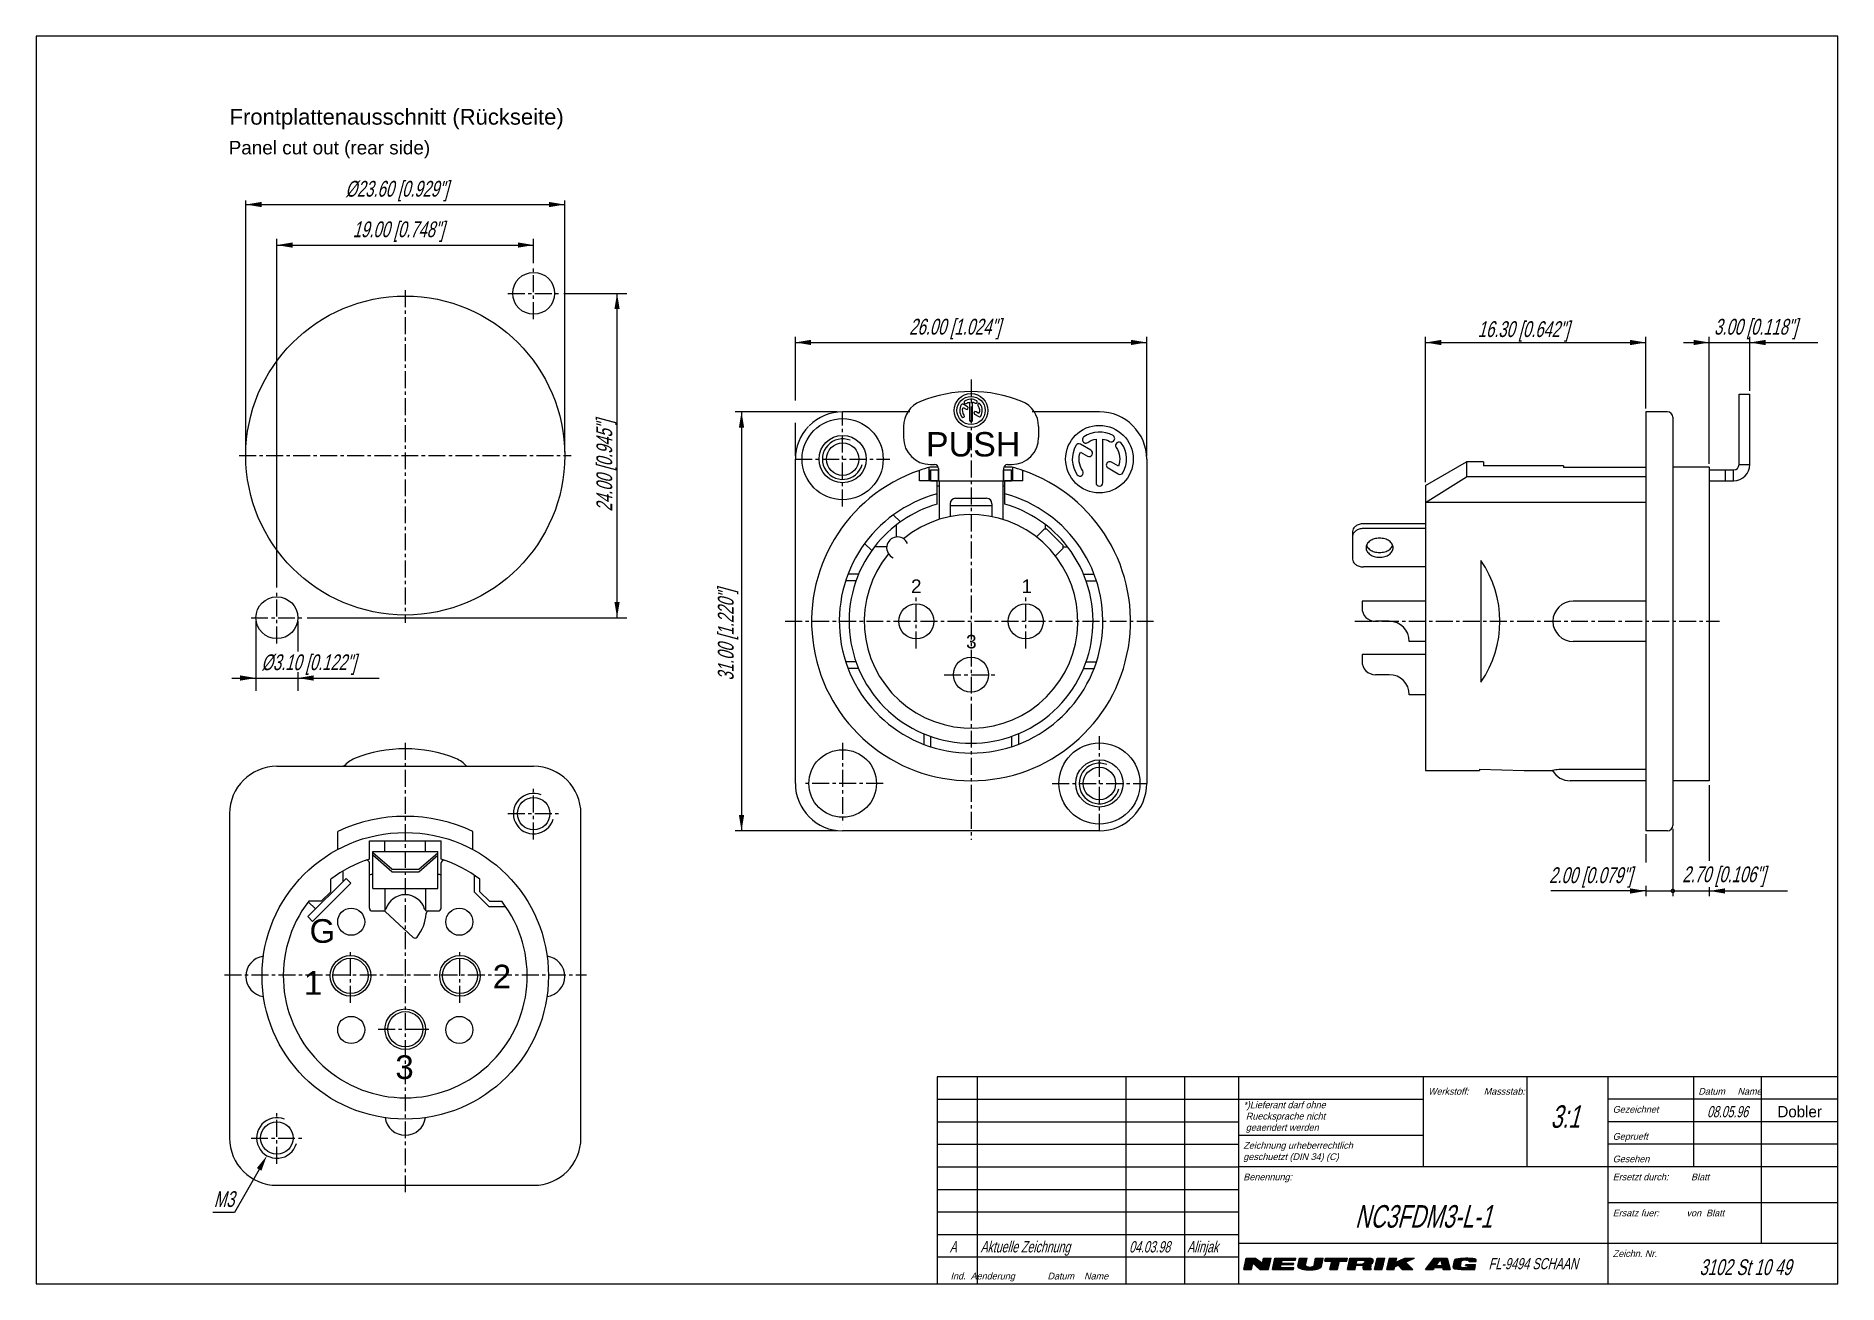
# Model space of a CAD drawing. Extents: x 10 to 410, y 10 to 287.
import ezdxf
from ezdxf.enums import TextEntityAlignment as Align

# ---------------------------------------------------------------- set-up
doc = ezdxf.new("R2010")
doc.units = 0
doc.header["$LTSCALE"] = 3
doc.linetypes.add('AUSGEZOGEN', pattern=[0])
doc.linetypes.add('CENTER', pattern=[2, 1.25, -0.25, 0.25, -0.25])
doc.layers.get('0').update_dxf_attribs({"color": 3, "linetype": 'AUSGEZOGEN'})
for name, color, linetype in [('025', 4, 'AUSGEZOGEN'), ('035', 3, 'AUSGEZOGEN'), ('05', 2, 'AUSGEZOGEN'), ('BEM1', 4, 'AUSGEZOGEN'), ('MITTE', 4, 'CENTER'), ('RAHMEN', 2, 'AUSGEZOGEN')]:
    doc.layers.add(name, color=color, linetype=linetype)
doc.styles.add('ARIAL', font='txt', dxfattribs={"oblique": 15, "height": 3.5})
doc.styles.add('HELV', font='helv')
doc.styles.add('HELVL', font='helvl')
doc.styles.get("Standard").update_dxf_attribs({"font": 'txt', "width": 0.7, "oblique": 15, "height": 2.5})

msp = doc.modelspace()

# ---------------------------------------------------------------- texts
at = {"layer": '035', "color": 3, "style": 'ARIAL'}
for s, height, p in [('Frontplattenausschnitt (Rückseite)', 3.5, (52.96038, 267.329436)), ('Panel cut out (rear side)', 3, (52.764599, 260.731087))]:
    msp.add_text(s, height=height, dxfattribs=at).set_placement(p)
at = {"layer": '035', "style": 'HELV'}
for s, height, p in [('2', 3, (204.234551, 163.377381)), ('1', 3, (228.757309, 163.377381)), ('3', 3, (216.458804, 151.081973)), ('G', 5.25, (70.718018, 85.723049))]:
    msp.add_text(s, height=height, dxfattribs=at).set_placement(p)
for s, p in [('2', (113.419092, 75.609531)), ('1', (71.516903, 74.19379)), ('3', (91.796543, 55.499772))]:
    msp.add_text(s, height=5.25, dxfattribs=at).set_placement(p, align=Align.CENTER)
at = {"layer": '05', "color": 3, "style": 'HELVL'}
msp.add_text('PUSH', height=5.4, dxfattribs=at).set_placement((207.546771, 193.683881))
at = {"layer": 'BEM1', "color": 3, "oblique": 15, "width": 0.7}
for s, p in [('%%c23.60 [0.929"]', (78.672358, 251.34803)), ('19.00 [0.748"]', (80.306658, 242.353294)), ('26.00 [1.024"]', (203.829123, 220.73829)), ('3.00 [0.118"]', (382.485882, 220.719863)), ('16.30 [0.642"]', (330.028404, 220.195742)), ('%%c3.10 [0.122"]', (60.014839, 146.246726)), ('2.00 [0.079"]', (345.872212, 98.9842)), ('2.70 [0.106"]', (375.441014, 99.180333)), ('M3', (49.461525, 27.091685))]:
    msp.add_text(s, height=3.5, dxfattribs=at).set_placement(p)
for s, p in [('24.00 [0.945"]', (137.894527, 181.468551)), ('31.00 [1.220"]', (164.856187, 143.935096))]:
    msp.add_text(s, height=3.5, rotation=90, dxfattribs=at).set_placement(p)

# ---------------------------------------------------------------- blocks, each defined once
blk = doc.blocks.new('*X1')
at = {"color": 0}
for p, q in [((148.120932, 103.255007), (150.558997, 105.693072)), ((148.211569, 103.663842), (150.240799, 105.693072)), ((149.122103, 103.208952), (148.294252, 104.036803)), ((148.302205, 104.072676), (149.922601, 105.693072)), ((149.440301, 103.208952), (148.351994, 104.297259)), ((148.392842, 104.481511), (149.604403, 105.693072)), ((148.393076, 103.208952), (150.79566, 105.611537)), ((149.758499, 103.208952), (148.409736, 104.557715)), ((149.865398, 103.420251), (148.467478, 104.818171)), ((148.483478, 104.890345), (149.286205, 105.693072)), ((149.92314, 103.680707), (148.525219, 105.078628)), ((148.574115, 105.29918), (148.968007, 105.693072)), ((149.980882, 103.941163), (148.582961, 105.339084)), ((150.038624, 104.20162), (148.640703, 105.59954)), ((148.711274, 103.208952), (150.982435, 105.480113)), ((150.096365, 104.462076), (148.865369, 105.693072)), ((149.029472, 103.208952), (150.043319, 104.2228)), ((151.542665, 103.333975), (149.183567, 105.693072)), ((151.985885, 103.208952), (149.501765, 105.693072)), ((152.304083, 103.208952), (149.819963, 105.693072)), ((152.622281, 103.208952), (150.138161, 105.693072)), ((150.28545, 104.464931), (151.169209, 105.34869)), ((150.45296, 104.314243), (151.355983, 105.217266)), ((152.940479, 103.208952), (150.45636, 105.693072)), ((150.620471, 104.163555), (151.542758, 105.085842)), ((150.787981, 104.012868), (151.729532, 104.954419)), ((150.955491, 103.86218), (151.916307, 104.822995)), ((153.258677, 103.208952), (150.999582, 105.468047)), ((151.123002, 103.711492), (152.103081, 104.691571)), ((151.290512, 103.560804), (153.42278, 105.693072)), ((151.458022, 103.410117), (153.740978, 105.693072)), ((151.625533, 103.259429), (154.059176, 105.693072)), ((151.893254, 103.208952), (154.114887, 105.430585)), ((153.576875, 103.208952), (152.073304, 104.712524)), ((152.211452, 103.208952), (154.024251, 105.021751)), ((153.67185, 103.432175), (152.27393, 104.830096)), ((152.283137, 104.871627), (153.104582, 105.693072)), ((153.729592, 103.692632), (152.331671, 105.090552)), ((152.373773, 105.280462), (152.786384, 105.693072)), ((153.787334, 103.953088), (152.389413, 105.351009)), ((153.845076, 104.213544), (152.447155, 105.611465)), ((152.46441, 105.689296), (152.468186, 105.693072)), ((152.52965, 103.208952), (153.933614, 104.612916)), ((153.902817, 104.474), (152.683746, 105.693072)), ((152.847848, 103.208952), (153.842978, 104.204082)), ((153.960559, 104.734457), (153.001944, 105.693072)), ((154.018301, 104.994913), (153.320142, 105.693072)), ((154.076043, 105.255369), (153.63834, 105.693072)), ((154.133784, 105.515826), (153.956538, 105.693072)), ((154.486944, 103.257057), (156.922958, 105.693072)), ((154.57758, 103.665892), (156.60476, 105.693072)), ((155.486064, 103.208952), (154.65952, 104.035496)), ((154.668217, 104.074726), (156.286562, 105.693072)), ((155.804262, 103.208952), (154.717261, 104.295953)), ((154.757037, 103.208952), (156.590603, 105.042519)), ((154.758853, 104.483561), (155.968364, 105.693072)), ((156.12246, 103.208952), (154.775003, 104.556409)), ((156.440658, 103.208952), (154.832745, 104.816865)), ((154.849489, 104.892395), (155.650166, 105.693072)), ((156.288407, 103.679401), (154.890487, 105.077322)), ((154.940126, 105.30123), (155.331968, 105.693072)), ((156.346149, 103.939857), (154.948228, 105.337778)), ((156.403891, 104.200313), (155.00597, 105.598234)), ((155.075235, 103.208952), (156.499967, 104.633685)), ((156.616379, 104.306023), (155.22933, 105.693072)), ((155.393433, 103.208952), (156.409331, 104.22485)), ((156.519374, 104.721226), (155.547528, 105.693072)), ((156.577116, 104.981682), (155.865726, 105.693072)), ((156.634858, 105.242138), (156.183924, 105.693072)), ((156.490503, 104.306023), (156.780482, 104.596001)), ((156.942101, 105.253094), (156.502123, 105.693072)), ((156.934577, 104.306023), (156.644599, 104.596001)), ((156.801178, 105.253094), (157.241156, 105.693072)), ((156.808701, 104.306023), (157.09868, 104.596001)), ((157.260299, 105.253094), (156.820321, 105.693072)), ((157.252775, 104.306023), (156.962797, 104.596001)), ((157.119376, 105.253094), (157.559354, 105.693072)), ((157.126899, 104.306023), (157.416878, 104.596001)), ((157.578497, 105.253094), (157.138519, 105.693072)), ((157.570974, 104.306023), (157.280995, 104.596001)), ((157.437574, 105.253094), (157.877552, 105.693072)), ((157.445097, 104.306023), (157.735076, 104.596001)), ((157.896695, 105.253094), (157.456717, 105.693072)), ((157.889172, 104.306023), (157.599193, 104.596001)), ((157.755772, 105.253094), (158.19575, 105.693072)), ((157.763296, 104.306023), (158.053274, 104.596001)), ((158.214893, 105.253094), (157.774915, 105.693072)), ((158.20737, 104.306023), (157.917391, 104.596001)), ((158.07397, 105.253094), (158.513948, 105.693072)), ((158.081494, 104.306023), (158.371472, 104.596001)), ((158.533091, 105.253094), (158.093113, 105.693072)), ((158.525568, 104.306023), (158.235589, 104.596001)), ((158.392168, 105.253094), (158.832147, 105.693072)), ((158.399692, 104.306023), (158.68967, 104.596001)), ((158.851289, 105.253094), (158.411311, 105.693072)), ((158.843766, 104.306023), (158.553787, 104.596001)), ((158.710366, 105.253094), (159.150345, 105.693072)), ((158.71789, 104.306023), (159.007868, 104.596001)), ((159.169487, 105.253094), (158.729509, 105.693072)), ((159.147532, 104.320455), (158.871985, 104.596001)), ((159.028564, 105.253094), (159.468543, 105.693072)), ((159.036088, 104.306023), (159.175165, 104.4451)), ((159.487685, 105.253094), (159.047707, 105.693072)), ((159.205273, 104.580911), (159.190183, 104.596001)), ((159.346762, 105.253094), (159.65566, 105.561991)), ((159.626866, 105.432111), (159.365905, 105.693072)), ((159.684608, 105.692567), (159.684103, 105.693072)), ((160.695959, 103.408424), (160.089059, 104.015324)), ((160.101894, 103.780839), (162.014127, 105.693072)), ((160.109248, 104.106391), (161.695929, 105.693072)), ((161.140832, 103.281749), (160.146801, 104.27578)), ((160.199885, 104.515226), (161.377731, 105.693072)), ((161.530904, 103.209875), (160.204543, 104.536236)), ((161.889919, 103.169058), (160.262284, 104.796692)), ((160.265103, 103.62585), (162.116745, 105.477492)), ((160.290521, 104.92406), (161.059533, 105.693072)), ((162.233074, 103.144101), (160.320026, 105.057149)), ((162.562817, 103.132556), (160.377768, 105.317605)), ((160.381158, 105.332895), (160.741335, 105.693072)), ((161.82991, 104.183661), (160.43551, 105.578061)), ((160.466718, 103.509267), (162.026109, 105.068658)), ((161.887652, 104.444117), (160.638697, 105.693072)), ((160.687321, 103.411671), (161.935473, 104.659823)), ((160.928758, 103.33491), (161.844836, 104.250989)), ((161.945393, 104.704574), (160.956895, 105.693072)), ((162.003135, 104.96503), (161.275093, 105.693072)), ((162.060877, 105.225486), (161.593291, 105.693072)), ((162.118619, 105.485943), (161.911489, 105.693072)), ((162.955891, 103.134657), (165.514306, 105.693072)), ((163.289411, 103.149979), (165.731084, 105.591652)), ((163.636859, 103.17923), (165.640448, 105.182818)), ((164.567173, 103.355586), (163.719719, 104.20304)), ((163.723606, 104.22057), (165.196108, 105.693072)), ((164.802652, 103.438305), (163.777461, 104.463496)), ((163.814242, 104.629404), (164.87791, 105.693072)), ((165.017448, 103.541707), (163.835203, 104.723953)), ((165.213808, 103.663545), (163.892945, 104.984409)), ((163.904878, 105.038239), (164.559711, 105.693072)), ((165.345075, 103.850477), (163.950686, 105.244865)), ((163.995515, 105.447073), (164.241513, 105.693072)), ((164.002769, 103.226941), (165.549811, 104.773984)), ((165.402817, 104.110933), (164.008428, 105.505322)), ((165.460558, 104.371389), (164.138876, 105.693072)), ((164.405466, 103.31144), (165.459175, 104.365149)), ((165.5183, 104.631846), (164.457074, 105.693072)), ((165.576042, 104.892302), (164.775272, 105.693072)), ((165.633784, 105.152758), (165.09347, 105.693072)), ((165.691525, 105.413214), (165.411668, 105.693072)), ((165.749267, 105.673671), (165.729866, 105.693072)), ((166.350896, 105.072042), (166.119217, 105.303721)), ((166.130516, 105.354688), (166.4689, 105.693072)), ((166.166068, 105.072042), (166.787098, 105.693072)), ((166.669094, 105.072042), (166.176959, 105.564177)), ((166.987292, 105.072042), (166.366262, 105.693072)), ((166.484266, 105.072042), (167.105296, 105.693072)), ((167.30549, 105.072042), (166.68446, 105.693072)), ((166.802464, 105.072042), (167.423494, 105.693072)), ((169.018942, 103.676788), (167.002658, 105.693072)), ((167.120662, 105.072042), (167.741692, 105.693072)), ((167.218966, 103.261158), (169.65088, 105.693072)), ((167.309603, 103.669992), (169.332682, 105.693072)), ((169.076683, 103.937245), (167.320856, 105.693072)), ((168.213986, 103.208952), (167.390054, 104.032884)), ((167.400239, 104.078827), (169.014484, 105.693072)), ((167.43886, 105.072042), (168.05989, 105.693072)), ((168.532184, 103.208952), (167.447796, 104.29334)), ((167.484959, 103.208952), (169.322626, 105.04662)), ((167.490876, 104.487661), (168.696286, 105.693072)), ((168.850382, 103.208952), (167.505537, 104.553797)), ((168.9612, 103.416332), (167.563279, 104.814253)), ((167.581512, 104.896496), (168.378088, 105.693072)), ((169.134425, 104.197701), (167.639054, 105.693072)), ((167.803157, 103.208952), (169.23199, 104.637785)), ((169.192167, 104.458157), (167.957252, 105.693072)), ((168.121355, 103.208952), (169.141353, 104.228951)), ((169.249909, 104.718614), (168.27545, 105.693072)), ((169.307651, 104.97907), (168.593648, 105.693072)), ((169.532876, 105.072042), (168.911847, 105.693072)), ((169.851075, 105.072042), (169.230045, 105.693072)), ((169.348048, 105.072042), (169.969078, 105.693072)), ((170.169273, 105.072042), (169.548243, 105.693072)), ((169.666246, 105.072042), (170.287276, 105.693072)), ((170.487471, 105.072042), (169.866441, 105.693072)), ((169.984445, 105.072042), (170.605474, 105.693072)), ((170.805669, 105.072042), (170.184639, 105.693072)), ((170.302643, 105.072042), (170.923673, 105.693072)), ((170.98848, 105.207429), (170.502837, 105.693072)), ((170.620841, 105.072042), (171.054636, 105.505837)), ((171.046222, 105.467885), (170.821035, 105.693072)), ((170.939039, 105.072042), (170.963999, 105.097002)), ((171.118366, 103.342181), (173.469257, 105.693072)), ((171.209002, 103.751015), (173.151059, 105.693072)), ((171.299639, 104.15985), (172.832861, 105.693072)), ((171.303335, 103.208952), (173.222025, 105.127642)), ((172.35056, 103.208952), (171.317789, 104.241723)), ((172.668758, 103.208952), (171.375531, 104.502179)), ((171.390275, 104.568684), (172.514663, 105.693072)), ((172.831194, 103.364715), (171.433273, 104.762636)), ((171.480911, 104.977519), (172.196465, 105.693072)), ((172.888936, 103.625171), (171.491015, 105.023092)), ((172.946677, 103.885628), (171.548757, 105.283548)), ((171.571548, 105.386353), (171.878267, 105.693072)), ((173.015263, 104.13524), (171.606498, 105.544005)), ((171.621533, 103.208952), (173.131389, 104.718808)), ((173.333461, 104.13524), (171.775629, 105.693072)), ((171.939731, 103.208952), (173.155997, 104.425218)), ((173.119903, 104.666996), (172.093827, 105.693072)), ((173.177644, 104.927453), (172.412025, 105.693072)), ((173.235386, 105.187909), (172.730223, 105.693072)), ((173.4884, 105.253094), (173.048421, 105.693072)), ((173.184217, 104.13524), (173.474195, 104.425218)), ((173.347477, 105.253094), (173.787455, 105.693072)), ((173.651659, 104.13524), (173.361681, 104.425218)), ((173.806598, 105.253094), (173.366619, 105.693072)), ((173.502415, 104.13524), (173.792393, 104.425218)), ((173.665675, 105.253094), (174.105653, 105.693072)), ((173.969857, 104.13524), (173.679879, 104.425218)), ((174.124796, 105.253094), (173.684817, 105.693072)), ((173.820613, 104.13524), (174.110591, 104.425218)), ((173.983873, 105.253094), (174.423851, 105.693072)), ((174.288055, 104.13524), (173.998077, 104.425218)), ((174.442994, 105.253094), (174.003015, 105.693072)), ((174.138811, 104.13524), (174.429241, 104.42567)), ((174.302071, 105.253094), (174.742049, 105.693072)), ((175.532541, 103.208952), (174.316275, 104.425218)), ((174.791615, 105.22267), (174.321213, 105.693072)), ((174.456256, 104.134486), (176.014671, 105.692902)), ((175.850739, 103.208952), (174.586541, 104.47315)), ((174.605261, 103.328897), (176.725075, 105.448711)), ((174.613, 103.654835), (176.535113, 105.576948)), ((174.620269, 105.253094), (175.060247, 105.693072)), ((174.630516, 103.990548), (176.298943, 105.658976)), ((176.344435, 103.988048), (174.639411, 105.693072)), ((176.168937, 103.208952), (174.789565, 104.588325)), ((174.803514, 103.208952), (176.8509, 105.256338)), ((174.86666, 105.181287), (175.378445, 105.693072)), ((176.323639, 103.690647), (174.914671, 105.099614)), ((176.311422, 103.384665), (174.927684, 104.768404)), ((174.946739, 104.943167), (175.696643, 105.693072)), ((176.286615, 104.364066), (174.95761, 105.693072)), ((175.121712, 103.208952), (176.221213, 104.308453)), ((176.4817, 104.487179), (175.275808, 105.693072)), ((175.43991, 103.208952), (176.345758, 104.1148)), ((176.650286, 104.636791), (175.594006, 105.693072)), ((176.785346, 104.81993), (175.912204, 105.693072)), ((176.870902, 105.052571), (176.255428, 105.668046)), ((176.266083, 104.353323), (176.834229, 104.921469)), ((177.176051, 103.354103), (179.370347, 105.548399)), ((177.266687, 103.762937), (179.196822, 105.693072)), ((177.349098, 103.208952), (179.27971, 105.139564)), ((177.357323, 104.171772), (178.878624, 105.693072)), ((178.396323, 103.208952), (177.371148, 104.234128)), ((178.714521, 103.208952), (177.428889, 104.494584)), ((177.44796, 104.580606), (178.560426, 105.693072)), ((178.884552, 103.35712), (177.486631, 104.755041)), ((177.538596, 104.98944), (178.242228, 105.693072)), ((178.942294, 103.617576), (177.544373, 105.015497)), ((179.000035, 103.878033), (177.602115, 105.275953)), ((177.629233, 105.398275), (177.92403, 105.693072)), ((179.057777, 104.138489), (177.659856, 105.53641)), ((177.667296, 103.208952), (179.189074, 104.73073)), ((179.115519, 104.398945), (177.821392, 105.693072)), ((177.985494, 103.208952), (179.098437, 104.321895)), ((179.173261, 104.659401), (178.13959, 105.693072)), ((179.231002, 104.919858), (178.457788, 105.693072)), ((179.288744, 105.180314), (178.775986, 105.693072)), ((179.346486, 105.44077), (179.094184, 105.693072)), ((179.894683, 103.208952), (181.945804, 105.260073)), ((179.941885, 103.574352), (182.03644, 105.668908)), ((180.032521, 103.983187), (181.742406, 105.693072)), ((180.941908, 103.208952), (180.057046, 104.093814)), ((181.260106, 103.208952), (180.114788, 104.35427)), ((180.123158, 104.392021), (181.424208, 105.693072)), ((181.506909, 103.280347), (180.17253, 104.614726)), ((180.212881, 103.208952), (181.857718, 104.853789)), ((180.213794, 104.800856), (181.10601, 105.693072)), ((181.564651, 103.540804), (180.230272, 104.875182)), ((181.622392, 103.80126), (180.288014, 105.135639)), ((180.30443, 105.20969), (180.787812, 105.693072)), ((181.827275, 103.914576), (180.345755, 105.396095)), ((180.395067, 105.618525), (180.469614, 105.693072)), ((182.050395, 104.009654), (180.403497, 105.656551)), ((180.531079, 103.208952), (182.412196, 105.09007)), ((182.273514, 104.104732), (180.685174, 105.693072)), ((180.849277, 103.208952), (182.966675, 105.326351)), ((183.487492, 103.208952), (181.003372, 105.693072)), ((181.911101, 105.103541), (181.321571, 105.693072)), ((181.968843, 105.363998), (181.639769, 105.693072)), ((181.907125, 103.948602), (183.521154, 105.562631)), ((182.026585, 105.624454), (181.957967, 105.693072)), ((183.80569, 103.208952), (182.070276, 104.944367)), ((184.123888, 103.208952), (182.293395, 105.039445)), ((182.38713, 104.110409), (183.969793, 105.693072)), ((184.442086, 103.208952), (182.516515, 105.134523)), ((182.545159, 103.95024), (184.287991, 105.693072)), ((182.703188, 103.790071), (184.606189, 105.693072)), ((184.760284, 103.208952), (182.739635, 105.229602)), ((182.861217, 103.629902), (184.033479, 104.802165)), ((185.078482, 103.208952), (182.962755, 105.32468)), ((183.019246, 103.469733), (184.191508, 104.641995)), ((183.177275, 103.309564), (184.349537, 104.481826)), ((185.396681, 103.208952), (183.185874, 105.419758)), ((183.394861, 103.208952), (184.507566, 104.321657)), ((184.058472, 104.865359), (183.408994, 105.514837)), ((184.281592, 104.960437), (183.632114, 105.609915)), ((183.713059, 103.208952), (184.665595, 104.161488)), ((184.504712, 105.055515), (183.867155, 105.693072)), ((184.031257, 103.208952), (184.823624, 104.001319)), ((184.12504, 104.893725), (184.924387, 105.693072)), ((184.727831, 105.150593), (184.185353, 105.693072)), ((184.950951, 105.245672), (184.503551, 105.693072)), ((184.679519, 105.130006), (185.242585, 105.693072)), ((185.174071, 105.34075), (184.821749, 105.693072)), ((185.397191, 105.435828), (185.139947, 105.693072)), ((185.233998, 105.366287), (185.560783, 105.693072)), ((185.62031, 105.530907), (185.458145, 105.693072)), ((185.84343, 105.625985), (185.776343, 105.693072)), ((185.788476, 105.602567), (185.878981, 105.693072)), ((188.48603, 103.208952), (190.970879, 105.693801)), ((188.804228, 103.208952), (191.289077, 105.693801)), ((189.851453, 103.208952), (189.058709, 104.001696)), ((189.122426, 103.208952), (191.607275, 105.693801)), ((190.152872, 103.225732), (189.19508, 104.183524)), ((190.289242, 103.407559), (189.33145, 104.365351)), ((189.353107, 104.394227), (190.65268, 105.693801)), ((189.440624, 103.208952), (191.925473, 105.693801)), ((190.425613, 103.589387), (189.467821, 104.547179)), ((190.644214, 103.688984), (189.604191, 104.729006)), ((190.962412, 103.688984), (189.740562, 104.910834)), ((189.758822, 103.208952), (191.284682, 104.734812)), ((190.834725, 104.134869), (189.876933, 105.092661)), ((190.971095, 104.316696), (190.013303, 105.274489)), ((191.107466, 104.498524), (190.149674, 105.456316)), ((191.243837, 104.680351), (190.286044, 105.638144)), ((190.307701, 105.66702), (190.334482, 105.693801)), ((191.380207, 104.862179), (190.548585, 105.693801)), ((190.557052, 103.688984), (190.93024, 104.062171)), ((191.516578, 105.044006), (190.866783, 105.693801)), ((190.87525, 103.688984), (191.248438, 104.062171)), ((191.28061, 103.688984), (190.907422, 104.062171)), ((191.652948, 105.225834), (191.184981, 105.693801)), ((191.193448, 103.688984), (191.566636, 104.062171)), ((191.598808, 103.688984), (191.22562, 104.062171)), ((191.789319, 105.407661), (191.503179, 105.693801)), ((191.511646, 103.688984), (191.884834, 104.062171)), ((191.917006, 103.688984), (191.543818, 104.062171)), ((193.875595, 103.321385), (191.798711, 105.398269)), ((193.769529, 103.745649), (191.821377, 105.693801)), ((191.828596, 105.278726), (192.243671, 105.693801)), ((191.829844, 103.688984), (193.392925, 105.252065)), ((192.715236, 103.208952), (191.862016, 104.062171)), ((191.892236, 105.024168), (192.561869, 105.693801)), ((193.66983, 103.208952), (191.904777, 104.974005)), ((191.955876, 104.76961), (192.880067, 105.693801)), ((193.351632, 103.208952), (192.010843, 104.549741)), ((192.019515, 104.515051), (193.198265, 105.693801)), ((192.083155, 104.260493), (193.329286, 105.506623)), ((193.033434, 103.208952), (192.116909, 104.125477)), ((193.663463, 104.169913), (192.139576, 105.693801)), ((192.148042, 103.688984), (193.456565, 104.997506)), ((192.274074, 103.496817), (193.520204, 104.742948)), ((192.337713, 103.242259), (193.583844, 104.48839)), ((193.557397, 104.594177), (192.457774, 105.693801)), ((192.622605, 103.208952), (193.647484, 104.233831)), ((193.451331, 105.018441), (192.775972, 105.693801)), ((193.345265, 105.442705), (193.09417, 105.693801)), ((194.615277, 103.610634), (196.67571, 105.671067)), ((194.659679, 103.973234), (196.333358, 105.646913)), ((195.509282, 103.278689), (194.682922, 104.105049)), ((194.727797, 104.35955), (195.981303, 105.613056)), ((195.858857, 103.247312), (194.730618, 104.37555)), ((194.737894, 103.415053), (197.009165, 105.686324)), ((196.19894, 103.225426), (194.778315, 104.646052)), ((194.795915, 104.745866), (195.618586, 105.568537)), ((196.530306, 103.212258), (194.826012, 104.916553)), ((194.864033, 105.132182), (195.244054, 105.512203)), ((196.853616, 103.207147), (194.873708, 105.187054)), ((196.241642, 104.137319), (194.970499, 105.408462)), ((194.983951, 103.342913), (196.340819, 104.69978)), ((196.289339, 104.40782), (195.193391, 105.503767)), ((195.265203, 103.305966), (196.272701, 104.313464)), ((196.337035, 104.678321), (195.468172, 105.547185)), ((196.384732, 104.948823), (195.748005, 105.58555)), ((196.502999, 105.148753), (196.033135, 105.618617)), ((196.745041, 105.22491), (196.323833, 105.646118)), ((197.034275, 105.253874), (196.620401, 105.667748)), ((196.88271, 105.241671), (197.334409, 105.69337)), ((197.347781, 105.258566), (196.923178, 105.683169)), ((197.219219, 105.259982), (197.652032, 105.692795)), ((197.692832, 105.231713), (197.232551, 105.691994)), ((197.353782, 104.121752), (197.533406, 104.301376)), ((197.573104, 104.078649), (197.380196, 104.271557)), ((197.402575, 103.215952), (198.488, 104.301376)), ((197.526321, 105.248886), (197.962545, 105.68511)), ((198.27875, 104.963993), (197.548954, 105.693789)), ((197.628876, 104.078649), (197.851604, 104.301376)), ((197.891302, 104.078649), (197.668574, 104.301376)), ((197.736936, 103.232115), (198.806198, 104.301376)), ((197.810421, 105.214788), (198.266395, 105.670762)), ((198.596948, 104.963993), (197.872889, 105.688052)), ((197.947074, 104.078649), (198.169802, 104.301376)), ((198.760999, 103.208952), (197.955988, 104.013963)), ((199.079197, 103.208952), (197.986772, 104.301376)), ((198.025995, 105.112164), (198.563973, 105.650142)), ((198.031972, 103.208952), (199.124396, 104.301376)), ((198.196022, 104.963993), (198.855628, 105.623599)), ((198.915146, 104.963993), (198.204929, 105.67421)), ((199.371618, 103.234729), (198.304971, 104.301376)), ((198.35017, 103.208952), (199.442594, 104.301376)), ((198.51422, 104.963993), (199.141667, 105.59144)), ((199.233344, 104.963993), (198.545745, 105.651593)), ((199.419315, 103.50523), (198.623169, 104.301376)), ((198.668368, 103.208952), (199.516647, 104.057232)), ((198.832418, 104.963993), (199.422367, 105.553941)), ((199.551542, 104.963993), (198.896119, 105.619416)), ((199.467011, 103.775732), (198.941367, 104.301376)), ((199.150616, 104.963993), (199.638742, 105.452118)), ((199.705495, 105.128239), (199.256984, 105.57675)), ((199.514708, 104.046233), (199.259565, 104.301376)), ((199.468814, 104.963993), (199.719549, 105.214728)), ((148.167508, 103.208952), (148.121027, 103.255434)), ((148.485707, 103.208952), (148.178769, 103.51589)), ((148.803905, 103.208952), (148.236511, 103.776346)), ((149.34767, 103.208952), (149.952683, 103.813965)), ((149.665868, 103.208952), (149.862046, 103.405131)), ((153.166046, 103.208952), (153.752341, 103.795247)), ((153.484244, 103.208952), (153.661705, 103.386413)), ((154.53147, 103.208952), (154.486294, 103.254128)), ((154.849668, 103.208952), (154.544036, 103.514584)), ((155.167866, 103.208952), (154.601778, 103.77504)), ((155.711631, 103.208952), (156.318694, 103.816016)), ((156.029829, 103.208952), (156.469807, 103.648931)), ((156.758856, 103.208952), (156.318877, 103.648931)), ((156.348027, 103.208952), (156.788005, 103.648931)), ((157.077054, 103.208952), (156.637075, 103.648931)), ((156.666225, 103.208952), (157.106203, 103.648931)), ((157.395252, 103.208952), (156.955274, 103.648931)), ((156.984423, 103.208952), (157.424401, 103.648931)), ((157.71345, 103.208952), (157.273472, 103.648931)), ((157.302621, 103.208952), (157.742599, 103.648931)), ((158.031648, 103.208952), (157.59167, 103.648931)), ((157.620819, 103.208952), (158.060797, 103.648931)), ((158.349846, 103.208952), (157.909868, 103.648931)), ((157.939017, 103.208952), (158.378996, 103.648931)), ((158.668044, 103.208952), (158.228066, 103.648931)), ((158.257215, 103.208952), (158.697194, 103.648931)), ((158.986242, 103.208952), (158.546264, 103.648931)), ((158.575413, 103.208952), (159.015392, 103.648931)), ((159.164932, 103.348461), (158.864462, 103.648931)), ((158.893611, 103.208952), (159.202478, 103.517819)), ((159.222674, 103.608917), (159.18266, 103.648931)), ((161.184171, 103.272125), (161.902409, 103.990363)), ((161.452007, 103.221764), (162.097229, 103.866985)), ((161.733306, 103.184864), (162.340799, 103.792357)), ((162.024343, 103.157703), (162.623312, 103.756673)), ((162.88065, 103.132921), (162.17665, 103.836921)), ((162.324518, 103.139681), (162.944469, 103.759631)), ((163.187779, 103.14399), (162.571275, 103.760495)), ((162.634688, 103.131652), (163.335119, 103.832084)), ((163.485182, 103.164785), (162.893835, 103.756132)), ((163.77367, 103.194495), (163.177404, 103.790761)), ((164.051144, 103.235219), (163.422176, 103.864188)), ((164.315183, 103.289379), (163.618712, 103.98585)), ((164.888376, 103.476152), (165.368539, 103.956315)), ((167.259392, 103.208952), (167.216829, 103.251515)), ((167.57759, 103.208952), (167.27457, 103.511971)), ((167.895788, 103.208952), (167.332312, 103.772428)), ((168.439553, 103.208952), (169.050717, 103.820116)), ((168.757751, 103.208952), (168.96008, 103.411282)), ((171.395966, 103.208952), (171.144564, 103.460354)), ((171.714164, 103.208952), (171.202306, 103.720811)), ((172.032362, 103.208952), (171.260048, 103.981267)), ((172.257929, 103.208952), (172.950116, 103.901139)), ((172.576127, 103.208952), (172.85948, 103.492304)), ((174.896145, 103.208952), (174.602537, 103.50256)), ((175.214343, 103.208952), (174.622995, 103.8003)), ((175.758108, 103.208952), (176.329942, 103.780786)), ((176.076306, 103.208952), (176.307193, 103.439839)), ((177.441729, 103.208952), (177.197922, 103.452759)), ((177.759927, 103.208952), (177.255664, 103.713216)), ((178.078125, 103.208952), (177.313406, 103.973672)), ((178.303692, 103.208952), (179.007801, 103.913061)), ((178.62189, 103.208952), (178.917164, 103.504226)), ((179.987314, 103.208952), (179.883821, 103.312445)), ((180.305512, 103.208952), (179.941563, 103.572901)), ((180.62371, 103.208952), (179.999305, 103.833357)), ((181.167475, 103.208952), (181.583258, 103.624735)), ((181.485673, 103.208952), (181.492621, 103.215901)), ((184.349455, 103.208952), (184.981653, 103.84115)), ((184.667653, 103.208952), (185.139682, 103.680981)), ((184.985851, 103.208952), (185.297711, 103.520812)), ((185.30405, 103.208952), (185.45574, 103.360643)), ((188.578661, 103.208952), (188.513227, 103.274387)), ((188.896859, 103.208952), (188.649597, 103.456214)), ((189.215057, 103.208952), (188.785968, 103.638042)), ((189.533255, 103.208952), (188.922338, 103.819869)), ((190.07702, 103.208952), (190.330088, 103.46202)), ((192.397038, 103.208952), (192.329041, 103.276949)), ((192.940803, 103.208952), (193.711123, 103.979273)), ((193.259001, 103.208952), (193.774763, 103.724714)), ((193.577199, 103.208952), (193.838402, 103.470156)), ((193.895397, 103.208952), (193.902042, 103.215597)), ((195.149298, 103.320474), (194.635225, 103.834548)), ((194.732492, 103.419082), (194.673972, 103.477602)), ((195.551822, 103.274387), (196.225094, 103.947659)), ((195.844088, 103.248455), (196.343872, 103.748239)), ((196.142312, 103.228481), (196.588304, 103.674473)), ((196.446847, 103.214818), (196.883622, 103.651593)), ((197.169437, 103.209523), (196.717543, 103.661418)), ((196.75809, 103.207862), (197.204833, 103.654605)), ((197.478265, 103.218894), (197.047649, 103.64951)), ((197.076493, 103.208068), (197.560393, 103.691967)), ((197.78053, 103.234826), (197.349867, 103.66549)), ((198.124603, 103.208952), (197.630009, 103.703546)), ((198.442801, 103.208952), (197.855526, 103.796227)), ((198.986566, 103.208952), (199.448529, 103.670916)), ((199.304764, 103.208952), (199.380411, 103.2846))]:
    blk.add_line(p, q, dxfattribs=at)
blk = doc.blocks.new('ZKOPF')
at = {"color": 2}
for p, q in [((-133, 33), (-92, 33)), ((-200, 6), (-133, 6))]:
    blk.add_line(p, q, dxfattribs=at)
for p, q in [((-131.889278, 3.208952), (-131.338562, 5.693072)), ((-131.338562, 5.693072), (-129.320214, 5.693072)), ((-130.181445, 3.208952), (-129.871668, 4.60627)), ((-129.871668, 4.60627), (-128.318356, 3.208952)), ((-129.320214, 5.693072), (-127.775692, 4.60627)), ((-127.775692, 4.60627), (-127.534753, 5.693072)), ((-127.534753, 5.693072), (-125.826921, 5.693072)), ((-126.377637, 3.208952), (-125.826921, 5.693072)), ((-125.523721, 3.208952), (-124.973005, 5.693072)), ((-124.973005, 5.693072), (-120.31528, 5.693072)), ((-123.718348, 3.648931), (-123.572674, 4.306023)), ((-123.572674, 4.306023), (-120.855668, 4.306023)), ((-123.508387, 4.596001), (-123.362713, 5.253094)), ((-123.508387, 4.596001), (-120.791381, 4.596001)), ((-123.362713, 5.253094), (-120.412821, 5.253094)), ((-120.855668, 4.306023), (-120.791381, 4.596001)), ((-120.412821, 5.253094), (-120.31528, 5.693072)), ((-119.921488, 3.967747), (-119.538993, 5.693072)), ((-119.538993, 5.693072), (-117.835462, 5.693072)), ((-118.170584, 4.181432), (-117.835462, 5.693072)), ((-116.302927, 4.100887), (-115.949949, 5.693072)), ((-115.949949, 5.693072), (-114.246432, 5.693072)), ((-114.655674, 3.847099), (-114.246432, 5.693072)), ((-113.932145, 5.072042), (-113.794466, 5.693072)), ((-113.932145, 5.072042), (-112.37957, 5.072042)), ((-113.794466, 5.693072), (-108.903855, 5.693072)), ((-112.792607, 3.208952), (-112.37957, 5.072042)), ((-111.084775, 3.208952), (-110.671738, 5.072042)), ((-110.671738, 5.072042), (-109.041534, 5.072042)), ((-109.041534, 5.072042), (-108.903855, 5.693072)), ((-108.91117, 3.208952), (-108.360454, 5.693072)), ((-108.360454, 5.693072), (-104.002078, 5.693072)), ((-107.203338, 3.208952), (-106.997985, 4.13524)), ((-106.997985, 4.13524), (-105.5491, 4.13524)), ((-106.933698, 4.425218), (-106.750163, 5.253094)), ((-106.933698, 4.425218), (-105.573373, 4.425218)), ((-106.750163, 5.253094), (-105.343603, 5.253094)), ((-105.473724, 4.442434), (-105.573373, 4.425218)), ((-105.5491, 4.13524), (-105.466219, 4.123579)), ((-105.342894, 4.509116), (-105.473724, 4.442434)), ((-105.466219, 4.123579), (-105.413019, 4.089933)), ((-105.413019, 4.089933), (-105.380449, 4.036745)), ((-105.380449, 4.036745), (-105.365249, 3.972704)), ((-105.343603, 5.253094), (-105.232586, 5.23493)), ((-105.20565, 4.591186), (-105.342894, 4.509116)), ((-105.232586, 5.23493), (-105.136389, 5.186199)), ((-105.114586, 4.697624), (-105.20565, 4.591186)), ((-105.136389, 5.186199), (-105.090213, 5.111822)), ((-105.063278, 4.783539), (-105.114586, 4.697624)), ((-105.090213, 5.111822), (-105.054301, 5.022057)), ((-105.053017, 4.9246), (-105.063278, 4.783539)), ((-105.054301, 5.022057), (-105.053017, 4.9246)), ((-103.691866, 3.468914), (-103.651414, 4.047405)), ((-102.856129, 3.208952), (-102.305412, 5.693072)), ((-102.305412, 5.693072), (-100.59758, 5.693072)), ((-101.148296, 3.208952), (-100.59758, 5.693072)), ((-100.139123, 3.208952), (-99.588406, 5.693072)), ((-99.588406, 5.693072), (-97.958203, 5.693072)), ((-98.37124, 3.829982), (-97.642556, 4.140497)), ((-98.144475, 4.852855), (-96.172742, 5.693072)), ((-98.144475, 4.852855), (-97.958203, 5.693072)), ((-97.642556, 4.140497), (-96.723458, 3.208952)), ((-96.172742, 5.693072), (-93.999137, 5.693072)), ((-96.003018, 4.839156), (-93.999137, 5.693072)), ((-96.003018, 4.839156), (-94.394596, 3.208952)), ((-91.535849, 3.208952), (-89.672213, 5.693801)), ((-89.672213, 5.693801), (-86.717509, 5.693801)), ((-89.219798, 4.062171), (-88.205398, 5.414705)), ((-89.219798, 4.062171), (-87.867265, 4.062171)), ((-88.205398, 5.414705), (-87.867265, 4.062171)), ((-86.717509, 5.693801), (-86.096297, 3.208952)), ((-85.384981, 3.719952), (-85.11662, 5.241907)), ((-83.773875, 4.049318), (-83.613979, 4.956134)), ((-82.653819, 4.078649), (-82.614546, 4.301376)), ((-82.653819, 4.078649), (-82.032607, 4.078649)), ((-82.614546, 4.301376), (-80.440303, 4.301376)), ((-82.052147, 3.967832), (-82.032607, 4.078649)), ((-81.898429, 4.963993), (-80.323466, 4.963993)), ((-80.632927, 3.208952), (-80.440303, 4.301376)), ((-80.323466, 4.963993), (-80.283983, 5.187914)), ((-131.889278, 3.208952), (-130.181445, 3.208952)), ((-128.318356, 3.208952), (-126.377637, 3.208952)), ((-125.523721, 3.208952), (-120.865996, 3.208952)), ((-123.718348, 3.648931), (-120.768456, 3.648931)), ((-120.865996, 3.208952), (-120.768456, 3.648931)), ((-112.792607, 3.208952), (-111.084775, 3.208952)), ((-108.91117, 3.208952), (-107.203338, 3.208952)), ((-105.404037, 3.406868), (-105.372771, 3.861921)), ((-105.365249, 3.972704), (-105.372771, 3.861921)), ((-105.344182, 3.208952), (-103.615183, 3.208952)), ((-102.856129, 3.208952), (-101.148296, 3.208952)), ((-100.139123, 3.208952), (-98.508919, 3.208952)), ((-98.508919, 3.208952), (-98.37124, 3.829982)), ((-96.723458, 3.208952), (-94.394596, 3.208952)), ((-91.535849, 3.208952), (-89.859713, 3.208952)), ((-89.859713, 3.208952), (-89.499689, 3.688984)), ((-89.499689, 3.688984), (-87.773968, 3.688984)), ((-87.773968, 3.688984), (-87.65396, 3.208952)), ((-87.65396, 3.208952), (-86.096297, 3.208952)), ((-82.185958, 3.208952), (-82.180952, 3.237338)), ((-82.185958, 3.208952), (-80.632927, 3.208952))]:
    blk.add_line(p, q)
at = {"color": 4}
for p, q in [((-94.088306, 5.655074), (-94.050308, 5.693072)), ((-94.413108, 3.208952), (-94.40379, 3.21827))]:
    blk.add_line(p, q, dxfattribs=at)
at = {"color": 2}
for points in [[(-200, 46), (-200, 0)], [(0, 46), (-200, 46)], [(-191, 0), (-191, 46)], [(-158, 0), (-158, 46)], [(-145, 0), (-145, 46)], [(-133, 0), (-133, 46)], [(-92, 26), (-92, 46)], [(-69, 26), (-69, 46)], [(-51, 0), (-51, 46)], [(-32, 26), (-32, 46)], [(-17, 9), (-17, 46)], [(0, 0), (0, 46)], [(-133, 41), (-92, 41)], [(0, 41), (-51, 41)], [(0, 36), (-51, 36)], [(0, 31), (-51, 31)], [(0, 26), (-133, 26)], [(0, 18), (-51, 18)], [(0, 9), (-133, 9)]]:
    blk.add_lwpolyline(points, dxfattribs=at)
at = {"color": 4}
for points in [[(-200, 41), (-133, 41)], [(-200, 36), (-133, 36)], [(-200, 31), (-133, 31)], [(-200, 26), (-133, 26)], [(-200, 21), (-133, 21)], [(-200, 16), (-133, 16)], [(-200, 11), (-133, 11)]]:
    blk.add_lwpolyline(points, dxfattribs=at)
for points in [[(-118.170584, 4.181432, 0.058115), (-118.175358, 4.140497, 0.199105)], [(-118.175358, 4.140497, 0.199105), (-118.123163, 4.014618, 0.098437), (-117.900493, 3.866038, 0.055684), (-117.619171, 3.784861, 0.042444), (-117.23691, 3.752353, 0.042444), (-116.854649, 3.784861, 0.055684), (-116.573327, 3.866038, 0.098437), (-116.350657, 4.014618, 0.141327), (-116.302927, 4.100887, 0.199105)], [(-103.797537, 4.321852, 0.015369), (-103.68387, 4.380025, 0.073981), (-103.356816, 4.629409, 0.106894), (-103.152297, 4.956595, 0.153048), (-103.140863, 5.229042, 0.153048), (-103.286988, 5.459272, 0.106894), (-103.627701, 5.640364, 0.067948), (-104.002078, 5.693072, 0.060566)], [(-103.651414, 4.047405, 0.084831), (-103.660284, 4.142982, 0.153048), (-103.751613, 4.286875, 0.025315), (-103.797537, 4.321852, 0.067948)], [(-119.921488, 3.967747, 0.053304), (-119.927918, 3.907611, 0.242955)], [(-119.927918, 3.907611, 0.242955), (-119.808149, 3.675677, 0.083039), (-119.154862, 3.358693, 0.041229), (-118.372334, 3.197098, 0.030317), (-117.28854, 3.131323, 0.030317), (-116.204747, 3.197098, 0.041229), (-115.422219, 3.358693, 0.083039), (-114.768932, 3.675677, 0.186877), (-114.655674, 3.847099, 0.242955)]]:
    blk.add_lwpolyline(points, format="xyb")
for centre, radius, start, end in [((-84.810733, 5.187971), 0.310606, 99.80279, 170), ((-82.531573, -8.003128), 13.697153, 81.659895, 99.80279), ((-83.467988, 3.995382), 0.310606, 170, 261.530468), ((-83.308092, 4.902198), 0.310606, 99.781825, 170), ((-82.755724, 1.698274), 3.561797, 80.208339, 99.781825), ((-82.202807, 4.902103), 0.310606, 11.493425, 80.208339), ((-80.58987, 5.24185), 0.310606, 350, 81.659895), ((-105.030247, 3.411905), 0.373824, 180.772005, 212.881875), ((-103.304668, 3.441838), 0.388144, 176, 216.869898), ((-85.079094, 3.666016), 0.310606, 170, 261.461473), ((-83.091534, 16.90419), 13.697153, 261.461473, 273.811815), ((-82.989141, 7.211117), 3.561797, 261.530468, 281.193068), ((-82.358034, 4.021768), 0.310606, 281.193068, 350)]:
    blk.add_arc(centre, radius, start, end)
blk.add_blockref('*X1', (-280, -100), dxfattribs=at)
at = {"color": 4, "oblique": 15}
for s, p in [('*)Lieferant darf ohne ', (-132, 39)), ('Werkstoff:      Massstab:', (-91, 42)), ('Datum     Name', (-31, 42)), (' Ruecksprache nicht ', (-132, 36.5)), ('Gezeichnet', (-50, 38)), (' geaendert werden', (-132, 34)), ('Geprueft', (-50, 32)), ('Zeichnung urheberrechtlich', (-132, 30)), ('geschuetzt (DIN 34) (C)', (-132, 27.5)), ('Gesehen', (-50, 27)), ('Benennung:', (-132, 23)), ('Ersetzt durch:         Blatt', (-50, 23)), ('Ersatz fuer:           von  Blatt', (-50, 15)), ('Zeichn. Nr.', (-50, 6)), ('Ind.  Aenderung             Datum    Name', (-197, 1))]:
    blk.add_text(s, height=1.5, dxfattribs=at).set_placement(p)
at = {"color": 4, "style": 'HELV', "oblique": 15, "width": 0.7}
blk.add_text('FL-9494 SCHAAN', height=2.484848, dxfattribs=at).set_placement((-77.576926, 3.264636))
at = {"color": 3, "oblique": 15, "width": 0.7}
for tag, p in [('TOL', (-107.711452, 59.004319)), ('RADIEN', (-107.711452, 54.004319)), ('FACETTE', (-107.711452, 49.004319))]:
    blk.add_attdef(tag, p, '', height=3.5, dxfattribs=at)
at = {"color": 4, "oblique": 15, "width": 0.7}
for tag, p in [('INDEX8', (-197.186267, 42)), ('A8', (-190.348743, 42)), ('DATUM8', (-157.348743, 42)), ('NAME8', (-144.46499, 42)), ('INDEX7', (-197.186267, 37)), ('A7', (-190.348743, 37)), ('DATUM7', (-157.348743, 37)), ('NAME7', (-144.46499, 37)), ('INDEX6', (-197.186267, 32)), ('A6', (-190.348743, 32)), ('DATUM6', (-157.348743, 32)), ('NAME6', (-144.46499, 32)), ('INDEX5', (-197.186267, 27)), ('A5', (-190.348743, 27)), ('DATUM5', (-157.348743, 27)), ('NAME5', (-144.46499, 27)), ('INDEX4', (-197.186267, 22)), ('A4', (-190.348743, 22)), ('DATUM4', (-157.348743, 22)), ('NAME4', (-144.46499, 22)), ('INDEX3', (-197.186267, 17)), ('A3', (-190.348743, 17)), ('DATUM3', (-157.348743, 17)), ('NAME3', (-144.46499, 17)), ('INDEX2', (-197.186267, 12)), ('A2', (-190.348743, 12)), ('DATUM2', (-157.348743, 12)), ('NAME2', (-144.46499, 12)), ('INDEX1', (-197.186267, 7)), ('A1', (-190.348743, 7)), ('DATUM1', (-157.348743, 7)), ('NAME1', (-144.46499, 7))]:
    blk.add_attdef(tag, p, '', height=2.5, dxfattribs=at)
for tag, p in [('WERKSTOFF', (-80.5, 36)), ('DATE', (-24.5, 37)), ('TEIL', (-81, 29))]:
    blk.add_attdef(tag, text='', height=2.5, dxfattribs=at).set_placement(p, align=Align.CENTER)
at = {"color": 2, "oblique": 15, "width": 0.7}
for tag, p in [('MASS', (-60.566005, 34.656056)), ('BENENNUNG', (-92, 12.5))]:
    blk.add_attdef(tag, text='', height=5, dxfattribs=at).set_placement(p, align=Align.CENTER)
at = {"color": 4}
blk.add_attdef('NAME', text='', height=2.5, dxfattribs=at).set_placement((-8.5, 37), align=Align.CENTER)
at = {"color": 3, "oblique": 15, "width": 0.7}
for tag, p in [('MASS2', (-60.480701, 28.210451)), ('TEIL', (-89.040457, 21.082191)), ('NUMMER', (-20.550219, 1.976541))]:
    blk.add_attdef(tag, text='', height=3.5, dxfattribs=at).set_placement(p, align=Align.CENTER)
blk = doc.blocks.new('NT')
for points in [[(-0.288675, 0.166667, 0.291473), (-0.273051, -0.191192, 1), (-0.204788, -0.143394, -0.246577), (-0.234311, 0.087167), (-0.147129, 0.036832, 1), (-0.105462, 0.109001), (-0.231757, 0.181918, 0.414214), (-0.288675, 0.166667)], [(0.288675, -0.166667, 0.291473), (0.273051, 0.191192, 1), (0.204788, 0.143394, -0.246577), (0.234311, -0.087167), (0.147129, -0.036832, 1), (0.105462, -0.109001), (0.231757, -0.181918, 0.414214), (0.288675, -0.166667)]]:
    blk.add_lwpolyline(points, format="xyb")
blk.add_lwpolyline([(0.166667, 0.288675, 0.291473), (-0.191192, 0.273051, 1), (-0.143394, 0.204788, -0.111311), (-0.041667, 0.246503), (-0.041667, -0.291667, 1), (0.041667, -0.291667), (0.041667, 0.246503, -0.089274), (0.125, 0.216506, 1)], format="xyb", close=True)
for radius in [0.5, 0.416667]:
    blk.add_circle((0, 0), radius)

# ---------------------------------------------------------------- linework, layer by layer
for points in [[(240.840718, 196.100729, 0.291473), (241.123087, 189.633401, 1), (242.35675, 190.497221, -0.246577), (241.823194, 194.663993), (243.398786, 193.754324, 1), (244.151798, 195.058579), (241.869351, 196.37635, 0.414214), (240.840718, 196.100729)], [(251.274759, 190.076632, 0.291473), (250.992389, 196.54396, 1), (249.758726, 195.68014, -0.246577), (250.292283, 191.513368), (248.716691, 192.423037, 1), (247.963679, 191.118782), (250.246125, 189.801011, 0.414214), (251.274759, 190.076632)]]:
    msp.add_lwpolyline(points, format="xyb")
msp.add_lwpolyline([(249.069787, 198.305701, 0.291473), (242.602459, 198.023331, 1), (243.466279, 196.789669, -0.111311), (245.304726, 197.54356), (245.304726, 187.817596, 1), (246.81075, 187.817596), (246.81075, 197.54356, -0.089274), (248.316774, 197.001446, 1)], format="xyb", close=True)
at = {"layer": '025'}
for centre, radius, start, end in [((189.057739, 193.088681), 4.5, 68.294825, 344.340565), ((311.148866, 157.088681), 23.796429, 325.437003, 34.562997), ((246.057739, 121.088681), 4.5, 68.294825, 344.340565), ((120.46038, 114.397378), 4.5, 68.294825, 344.340565), ((63.46038, 42.397378), 4.5, 68.294825, 344.340565)]:
    msp.add_arc(centre, radius, start, end, dxfattribs=at)
at = {"layer": '035'}
for p, q in [((388.045295, 191.888681), (388.045295, 207.488681)), ((388.045295, 207.488681), (390.445295, 207.488681)), ((390.445295, 191.888681), (390.445295, 207.488681)), ((208.557739, 190.688681), (210.357739, 190.688681)), ((208.557739, 188.288681), (208.557739, 190.688681)), ((210.057739, 188.288681), (225.057739, 188.288681)), ((210.357739, 188.288681), (210.357739, 190.688681)), ((210.507739, 188.288681), (210.507739, 186.488681)), ((224.607739, 188.288681), (224.607739, 186.488681)), ((224.757739, 190.688681), (226.557739, 190.688681)), ((224.757739, 188.288681), (224.757739, 190.688681)), ((226.557739, 188.288681), (226.557739, 190.688681)), ((381.445295, 190.688681), (386.845295, 190.688681)), ((381.445295, 188.288681), (386.845295, 188.288681)), ((385.045295, 188.288681), (385.045295, 190.688681)), ((386.845295, 188.288681), (386.845295, 190.688681)), ((388.045295, 191.888681), (390.445295, 191.888681)), ((214.107739, 184.388681), (221.007739, 184.388681)), ((212.907739, 182.818615), (222.207739, 182.818615)), ((232.060046, 175.833629), (233.573707, 177.34729)), ((237.816348, 174.16531), (234.634367, 177.34729)), ((302.245295, 177.031874), (302.245295, 170.877263)), ((318.445295, 178.726148), (304.645295, 178.726148)), ((318.445295, 177.665488), (304.645295, 177.665488)), ((236.302687, 171.590988), (237.816348, 173.104649)), ((318.445295, 169.180207), (304.645295, 169.180207)), ((318.445295, 161.588681), (304.345295, 161.588681)), ((304.345295, 161.588681), (304.345295, 160.088681)), ((310.375295, 157.088681), (307.345295, 157.088681)), ((314.845295, 152.618681), (314.845295, 152.588681)), ((318.445295, 152.588681), (314.845295, 152.588681)), ((304.345295, 149.738681), (304.345295, 148.238681)), ((318.445295, 149.738681), (304.345295, 149.738681)), ((310.375295, 145.238681), (307.345295, 145.238681)), ((314.845295, 140.768681), (314.845295, 140.738681)), ((318.445295, 140.738681), (314.845295, 140.738681)), ((87.46038, 105.997378), (87.46038, 108.397378)), ((96.46038, 105.997378), (96.46038, 108.397378)), ((84.76038, 97.747599), (84.76038, 105.997378)), ((84.76038, 105.997378), (99.16038, 105.997378)), ((88.96038, 102.037961), (84.76038, 105.718061)), ((88.96038, 101.497378), (84.76038, 105.177478)), ((94.96038, 102.037961), (99.16038, 105.718061)), ((94.96038, 101.497378), (99.16038, 105.177478)), ((99.16038, 97.747599), (99.16038, 105.997378)), ((78.808194, 100.034846), (70.322913, 91.549564)), ((78.808194, 100.034846), (79.868854, 98.974185)), ((88.96038, 102.037961), (94.96038, 102.037961)), ((88.96038, 101.497378), (94.96038, 101.497378)), ((79.868854, 98.974185), (71.383573, 90.488904)), ((84.76038, 97.747599), (99.16038, 97.747599)), ((87.46038, 97.747599), (87.46038, 92.928542)), ((96.46038, 97.747599), (96.46038, 92.928542)), ((70.322913, 91.549564), (71.383573, 90.488904)), ((88.06038, 66.547378), (87.46038, 66.547378)), ((95.86038, 66.547378), (96.46038, 66.547378))]:
    msp.add_line(p, q, dxfattribs=at)
at = {"layer": '035', "color": 3}
for p, q in [((202.557739, 200.337276), (202.557739, 197.888681)), ((232.557739, 200.337276), (232.557739, 197.888681)), ((208.557739, 191.888681), (209.457739, 191.888681)), ((208.557739, 190.688681), (210.357739, 190.688681)), ((208.557739, 190.688681), (208.557739, 188.288681)), ((208.557739, 188.288681), (226.557739, 188.288681)), ((210.357739, 190.988681), (210.357739, 188.288681)), ((210.507739, 188.288681), (210.507739, 179.850041)), ((224.607739, 188.288681), (224.607739, 179.850041)), ((224.757739, 190.988681), (224.757739, 188.288681)), ((224.757739, 190.688681), (226.557739, 190.688681)), ((225.657739, 191.888681), (226.557739, 191.888681)), ((226.557739, 190.688681), (226.557739, 188.288681)), ((214.107739, 184.388681), (221.007739, 184.388681)), ((212.907739, 183.188681), (212.907739, 180.462253)), ((222.207739, 183.188681), (222.207739, 180.462253))]:
    msp.add_line(p, q, dxfattribs=at)
at = {"layer": '035'}
for points in [[(304.645292, 178.726148, 0.071352), (303.694523, 178.589776, 0.082828), (302.948235, 178.229092, 0.106756), (302.412533, 177.645466, 0.133256), (302.245292, 177.029092, 0.133256)], [(304.645295, 177.665488, 0.071352), (303.694527, 177.529116, 0.082828), (302.948239, 177.168432, 0.106756), (302.412536, 176.584805, 0.133256), (302.245295, 175.968432, 0.133256)], [(305.340524, 173.953178, 0.043668), (305.454346, 173.713041, 0.106756), (306.123975, 172.983508, 0.082828), (307.056834, 172.532653, 0.071352), (308.245295, 172.362187, 0.071352)], [(308.245295, 172.362187, 0.071352), (309.433755, 172.532653, 0.082828), (310.366615, 172.983508, 0.106756), (311.036244, 173.713041, 0.043668), (311.150066, 173.953178, 0.133256)], [(302.245295, 170.877263, 0.133256), (302.412536, 170.26089, 0.106756), (302.948239, 169.677263, 0.082828), (303.694527, 169.316579, 0.071352), (304.645295, 169.180207, 0.071352)]]:
    msp.add_lwpolyline(points, format="xyb", dxfattribs=at)
msp.add_lwpolyline([(308.245295, 171.301527, 0.071352), (309.433755, 171.471992, 0.082828), (310.366615, 171.922848, 0.106756), (311.036244, 172.652381, 0.133256), (311.245295, 173.422848, 0.133256), (311.036244, 174.193314, 0.106756), (310.366615, 174.922848, 0.082828), (309.433755, 175.373703, 0.071352), (308.245295, 175.544168, 0.071352), (307.056834, 175.373703, 0.082828), (306.123975, 174.922848, 0.106756), (305.454346, 174.193314, 0.133256), (305.245295, 173.422848, 0.133256), (305.454346, 172.652381, 0.106756), (306.123975, 171.922848, 0.082828), (307.056834, 171.471992, 0.071352)], format="xyb", close=True, dxfattribs=at)
for centre, radius in [((79.81038, 78.397378), 4.5), ((79.81038, 78.397378), 3.9), ((104.11038, 78.397378), 4.5), ((104.11038, 78.397378), 3.9), ((91.96038, 66.547378), 4.5), ((91.96038, 66.547378), 3.9)]:
    msp.add_circle(centre, radius, dxfattribs=at)
at = {"layer": '035', "color": 3}
for centre, radius, start, end in [((217.557739, 178.088681), 30, 67.975687, 112.024313), ((208.557739, 200.337276), 6, 112.024313, 180), ((226.557739, 200.337276), 6, 0, 67.975687), ((208.557739, 197.888681), 6, 180, 270), ((226.557739, 197.888681), 6, 270, 0), ((209.457739, 190.988681), 0.9, 360, 90), ((225.657739, 190.988681), 0.9, 90, 180), ((214.107739, 183.188681), 1.2, 90, 180), ((221.007739, 183.188681), 1.2, 0, 90)]:
    msp.add_arc(centre, radius, start, end, dxfattribs=at)
at = {"layer": '035'}
for centre, radius, start, end in [((208.557739, 197.888681), 6, 180, 270), ((386.845295, 191.888681), 3.6, 270, 0), ((386.845295, 191.888681), 1.2, 270, 0), ((234.104037, 176.81696), 0.75, 45, 135), ((237.286018, 173.63498), 0.75, 315, 45), ((307.345295, 160.088681), 3, 180, 270), ((310.375295, 152.618681), 4.47, 0, 90), ((307.345295, 148.238681), 3, 180, 270), ((310.375295, 140.768681), 4.47, 0, 90), ((91.96038, 98.797378), 30, 67.975687, 112.024313), ((82.96038, 121.045974), 6, 112.024313, 140.066299), ((100.96038, 121.045974), 6, 39.933701, 67.975687)]:
    msp.add_arc(centre, radius, start, end, dxfattribs=at)
at = {"layer": '05'}
for p, q in [((203.957012, 203.588681), (189.057739, 203.588681)), ((246.057739, 203.588681), (231.158465, 203.588681)), ((367.345295, 203.588681), (367.345295, 110.588681)), ((372.145295, 203.588681), (367.345295, 203.588681)), ((373.345295, 202.388681), (373.345295, 111.788681)), ((178.557739, 121.088681), (178.557739, 193.088681)), ((256.557739, 193.088681), (256.557739, 121.088681)), ((318.445295, 187.238681), (327.538562, 192.488681)), ((331.345295, 192.488681), (327.538562, 192.488681)), ((327.538562, 192.488681), (327.538562, 189.16914)), ((331.345295, 192.488681), (331.345295, 191.588356)), ((367.345295, 192.488681), (367.345295, 191.250669)), ((206.088739, 188.288681), (206.088739, 190.579307)), ((210.057739, 188.288681), (206.088739, 188.288681)), ((208.257739, 188.288681), (208.257739, 191.245232)), ((210.196969, 191.288681), (208.418811, 191.288681)), ((208.557739, 188.288681), (210.057739, 188.288681)), ((210.057739, 183.104169), (210.057739, 188.288681)), ((226.696666, 191.288681), (224.918508, 191.288681)), ((225.057739, 188.288681), (226.557739, 188.288681)), ((229.026739, 188.288681), (225.057739, 188.288681)), ((225.057739, 183.104169), (225.057739, 188.288681)), ((226.857739, 188.288681), (226.857739, 191.245232)), ((229.026739, 188.288681), (229.026739, 190.579307)), ((318.445295, 183.478652), (327.538562, 189.16914)), ((367.345295, 189.16914), (327.538562, 189.16914)), ((349.045295, 191.588356), (331.345295, 191.588356)), ((349.045295, 191.588356), (349.045295, 191.250669)), ((367.345295, 191.250669), (349.045295, 191.250669)), ((381.445295, 191.288681), (373.345295, 191.288681)), ((381.445295, 191.288681), (381.445295, 121.688681)), ((210.507739, 187.088681), (210.057739, 187.088681)), ((225.057739, 187.088681), (224.607739, 187.088681)), ((318.445295, 187.238681), (318.445295, 123.938681)), ((201.861085, 179.149295), (200.303079, 180.707301)), ((367.345295, 183.478652), (318.445295, 183.478652)), ((201.01144, 175.813454), (201.01144, 178.519398)), ((234.104037, 177.56696), (234.104037, 178.519398)), ((195.497124, 172.785334), (193.939118, 174.34334)), ((198.832965, 173.63498), (196.127022, 173.63498)), ((238.036018, 173.63498), (238.988456, 173.63498)), ((330.745295, 170.588681), (330.745295, 143.588681)), ((192.022359, 166.088681), (189.726776, 166.088681)), ((192.601665, 167.588681), (190.257327, 167.588681)), ((242.513813, 167.588681), (244.858151, 167.588681)), ((243.093119, 166.088681), (245.388702, 166.088681)), ((367.345295, 161.564582), (351.196779, 161.564582)), ((367.345295, 152.61278), (351.196779, 152.61278)), ((192.022359, 148.088681), (189.726776, 148.088681)), ((243.093119, 148.088681), (245.388702, 148.088681)), ((192.601665, 146.588681), (190.257327, 146.588681)), ((242.513813, 146.588681), (244.858151, 146.588681)), ((207.057739, 132.132607), (207.057739, 129.788269)), ((228.057739, 132.132607), (228.057739, 129.788269)), ((208.557739, 131.553301), (208.557739, 129.257718)), ((226.557739, 131.553301), (226.557739, 129.257718)), ((63.46038, 124.897378), (91.96038, 124.897378)), ((91.96038, 124.897378), (120.46038, 124.897378)), ((330.445295, 124.237609), (340.345295, 123.938681)), ((330.445295, 124.237609), (330.445295, 123.938681)), ((367.345295, 124.195661), (349.045295, 124.195661)), ((318.445295, 123.938681), (330.445295, 123.938681)), ((340.345295, 123.938681), (346.648181, 123.938681)), ((367.345295, 121.688681), (350.545295, 121.688681)), ((381.445295, 121.688681), (373.345295, 121.688681)), ((52.96038, 114.397378), (52.96038, 42.397378)), ((130.96038, 42.397378), (130.96038, 114.397378)), ((76.96038, 106.43735), (76.96038, 110.462312)), ((84.01038, 108.397378), (99.91038, 108.397378)), ((84.01038, 104.278899), (84.01038, 108.397378)), ((99.91038, 104.278899), (99.91038, 108.397378)), ((106.96038, 106.43735), (106.96038, 110.462312)), ((246.057739, 110.588681), (189.057739, 110.588681)), ((372.145295, 110.588681), (367.345295, 110.588681)), ((78.171798, 99.39845), (78.171798, 101.69825)), ((84.01038, 93.397378), (84.01038, 103.453777)), ((99.91038, 93.397378), (99.91038, 103.453777)), ((107.339953, 96.958931), (107.339953, 100.680205)), ((75.414082, 97.064997), (73.292761, 94.943677)), ((75.414082, 97.064997), (75.414082, 99.828095)), ((107.339953, 96.958931), (110.521933, 93.776951)), ((108.506679, 97.064997), (108.506679, 99.828095)), ((108.506679, 97.064997), (110.627999, 94.943677)), ((70.43987, 94.82672), (72.019969, 93.246621)), ((73.292761, 94.943677), (70.529664, 94.943677)), ((84.61038, 92.797378), (87.085957, 92.797378)), ((87.482647, 92.638736), (93.694837, 86.917862)), ((96.834803, 92.797378), (99.31038, 92.797378)), ((110.521933, 93.776951), (114.243207, 93.776951)), ((110.627999, 94.943677), (113.391097, 94.943677)), ((63.46038, 31.897378), (120.46038, 31.897378))]:
    msp.add_line(p, q, dxfattribs=at)
msp.add_lwpolyline([(349.045295, 124.195661, 0.011094), (348.053554, 124.173652, 0.015606), (347.350279, 124.120393, 0.036631), (346.696779, 124.001458), (346.648181, 123.938681)], format="xyb", dxfattribs=at)
for centre, radius in [((120.46038, 229.88733), 4.65), ((91.96038, 193.88733), 35.4), ((189.057739, 193.088681), 9), ((246.057738, 193.088681), 7.5), ((189.057739, 193.088681), 5.25), ((189.057739, 193.088681), 3.6), ((63.46038, 157.88733), 4.65), ((205.407739, 157.088681), 3.9), ((229.707739, 157.088681), 3.9), ((217.557739, 145.238681), 3.9), ((189.057738, 121.088681), 7.5), ((246.057739, 121.088681), 9), ((246.057739, 121.088681), 5.25), ((246.057739, 121.088681), 3.6), ((120.46038, 114.397378), 3.6), ((91.96038, 78.397378), 31.8), ((79.96038, 90.397378), 3), ((103.96038, 90.397378), 3), ((79.96038, 66.397378), 3), ((103.96038, 66.397378), 3), ((63.46038, 42.397378), 3.6)]:
    msp.add_circle(centre, radius, dxfattribs=at)
for centre, radius, start, end in [((189.057739, 193.088681), 10.5, 136.317892, 180), ((189.057739, 193.088681), 10.5, 90, 135), ((246.057739, 193.088681), 10.5, 0, 90), ((372.145295, 202.388681), 1.2, 0, 90), ((217.557739, 157.088681), 35.4, 108.903975, 71.096025), ((217.557739, 157.088681), 35.4, 104.961018, 108.903975), ((217.557739, 157.088681), 35.4, 71.096025, 75.038982), ((217.557739, 157.088681), 29.25, 104.857166, 75.142834), ((217.557739, 157.088681), 23.7, 140.692696, 129.307304), ((217.557739, 157.088681), 27.075, 106.081732, 142.328869), ((217.557739, 157.088681), 27.075, 37.671131, 73.918268), ((217.557739, 157.088681), 27.075, 142.328869, 37.671131), ((201.223572, 173.422848), 2.4, 22.975687, 247.024313), ((351.196779, 157.088681), 4.475901, 90, 270), ((63.46038, 114.397378), 10.5, 90, 180), ((120.46038, 114.397378), 10.5, 360, 90), ((189.057739, 121.088681), 10.5, 180, 270), ((246.057739, 121.088681), 10.5, 270, 0), ((350.545295, 126.188681), 4.5, 210, 270), ((91.96038, 78.397378), 35.4, 64.929772, 115.070228), ((372.145295, 111.788681), 1.2, 270, 0), ((91.96038, 78.397378), 27.075, 107.075333, 127.671131), ((83.41038, 103.453777), 0.6, 0, 108.841191), ((91.96038, 78.397378), 27.075, 52.328869, 72.924667), ((100.51038, 103.453777), 0.6, 71.158809, 180), ((91.96038, 78.397378), 23.7, 107.685831, 109.599481), ((91.96038, 78.397378), 23.7, 70.400519, 72.314169), ((91.96038, 91.897378), 4.5, 17.104635, 162.895365), ((91.96038, 78.397378), 27.075, 142.328869, 37.671131), ((84.61038, 93.397378), 0.6, 180, 270), ((87.076195, 92.197378), 0.6, 47.35769, 90), ((87.085957, 93.397378), 0.6, 270, 342.895365), ((87.31038, 92.797378), 9.3, 321.312262, 356.525399), ((96.834803, 93.397378), 0.6, 197.104635, 270), ((97.192182, 92.197378), 0.6, 90, 176.525399), ((99.31038, 93.397378), 0.6, 270, 0), ((94.101289, 87.35922), 0.6, 227.35769, 321.312262), ((61.058543, 78.268797), 4.5, 97.686065, 262.790741), ((122.862218, 78.268797), 4.5, 277.209259, 82.313935), ((91.96038, 47.497378), 4.5, 187.475203, 352.524797), ((63.46038, 42.397378), 10.5, 180, 270), ((120.46038, 42.397378), 10.5, 270, 360)]:
    msp.add_arc(centre, radius, start, end, dxfattribs=at)
at = {"layer": 'BEM1'}
for p, q in [((56.56038, 194.63733), (56.56038, 250.520204)), ((56.56038, 249.59803), (127.36038, 249.59803)), ((127.36038, 194.63733), (127.36038, 250.520204)), ((63.46038, 164.621393), (63.46038, 241.95141)), ((63.46038, 240.603294), (120.46038, 240.603294)), ((120.46038, 236.621393), (120.46038, 241.95141)), ((127.194444, 229.88733), (141.176503, 229.88733)), ((138.976503, 157.88733), (138.976503, 229.88733)), ((178.557739, 206.081228), (178.557739, 220.226446)), ((256.557739, 193.838681), (256.557739, 220.226446)), ((318.445295, 187.988681), (318.445295, 220.226446)), ((367.345295, 204.338681), (367.345295, 220.226446)), ((381.445295, 192.038681), (381.445295, 220.229846)), ((390.445295, 208.238681), (390.445295, 220.226446)), ((178.557739, 218.98829), (256.557739, 218.98829)), ((318.445295, 218.969862), (367.345295, 218.969862)), ((375.73731, 218.969862), (405.530683, 218.969862)), ((187.807739, 203.588681), (165.189481, 203.588681)), ((166.606187, 203.588681), (166.606187, 110.588681)), ((178.557739, 193.838681), (178.557739, 201.133054)), ((58.81038, 157.13733), (58.81038, 141.632165)), ((68.11038, 157.13733), (68.11038, 150.36557)), ((70.194444, 157.88733), (141.176503, 157.88733)), ((53.461893, 144.496726), (86.206312, 144.496726)), ((68.11038, 145.781339), (68.11038, 141.632165)), ((381.445295, 120.691181), (381.445295, 103.927036)), ((187.807739, 110.588681), (165.189481, 110.588681)), ((367.345295, 109.838681), (367.345295, 103.569421)), ((373.345295, 111.038681), (373.345295, 96.083649)), ((367.345295, 97.2342), (346.274938, 97.2342)), ((367.345295, 98.348234), (367.345295, 96.083649)), ((367.345295, 97.2342), (398.817734, 97.2342)), ((381.445295, 98.062142), (381.445295, 96.083649)), ((59.522357, 35.43376), (54.089904, 25.827537)), ((54.089904, 25.843001), (49.229605, 25.843001))]:
    msp.add_line(p, q, dxfattribs=at)
at = {"layer": 'BEM1', "const_width": 0.25}
msp.add_lwpolyline([(372.970295, 97.2342, 1), (373.720295, 97.2342, 1)], format="xyb", close=True, dxfattribs=at)
at = {"layer": 'BEM1'}
for points in [[(60.06038, 249.014697), (60.06038, 250.181363), (56.56038, 249.59803)], [(123.86038, 249.014697), (123.86038, 250.181363), (127.36038, 249.59803)], [(66.96038, 240.019961), (66.96038, 241.186627), (63.46038, 240.603294)], [(116.96038, 240.019961), (116.96038, 241.186627), (120.46038, 240.603294)], [(139.559836, 226.38733), (138.39317, 226.38733), (138.976503, 229.88733)], [(182.057739, 218.404957), (182.057739, 219.571623), (178.557739, 218.98829)], [(253.057739, 218.404957), (253.057739, 219.571623), (256.557739, 218.98829)], [(321.945295, 218.386529), (321.945295, 219.553196), (318.445295, 218.969862)], [(363.845295, 218.386529), (363.845295, 219.553196), (367.345295, 218.969862)], [(377.945295, 218.386529), (377.945295, 219.553196), (381.445295, 218.969862)], [(393.945295, 218.386529), (393.945295, 219.553196), (390.445295, 218.969862)], [(167.18952, 200.088681), (166.022854, 200.088681), (166.606187, 203.588681)], [(139.559836, 161.38733), (138.39317, 161.38733), (138.976503, 157.88733)], [(55.31038, 143.913392), (55.31038, 145.080059), (58.81038, 144.496726)], [(71.61038, 143.913392), (71.61038, 145.080059), (68.11038, 144.496726)], [(167.18952, 114.088681), (166.022854, 114.088681), (166.606187, 110.588681)], [(363.845295, 96.650867), (363.845295, 97.817534), (367.345295, 97.2342)], [(384.945295, 96.650867), (384.945295, 97.817534), (381.445295, 97.2342)], [(60.030121, 35.146613), (59.014593, 35.720908), (61.245242, 38.480343)]]:
    msp.add_solid(points, dxfattribs=at)
at = {"layer": 'MITTE'}
for p, q in [((120.46038, 224.161608), (120.46038, 235.613051)), ((91.96038, 230.59359), (91.96038, 156.715031)), ((114.734659, 229.88733), (126.186102, 229.88733)), ((217.557739, 210.792818), (217.557739, 108.597786)), ((189.057739, 182.588681), (189.057739, 203.588681)), ((55.100926, 193.88733), (128.809431, 193.88733)), ((178.557739, 193.088681), (199.557739, 193.088681)), ((63.46038, 152.161608), (63.46038, 163.613051)), ((205.407739, 151.088681), (205.407739, 163.088681)), ((229.707739, 151.088681), (229.707739, 163.088681)), ((57.734659, 157.88733), (69.186102, 157.88733)), ((176.330699, 157.088681), (258.784778, 157.088681)), ((302.754593, 157.088681), (383.677683, 157.088681)), ((211.557739, 145.238681), (223.557739, 145.238681)), ((91.96038, 130.090381), (91.96038, 30.021934)), ((189.057738, 130.088681), (189.057738, 112.088681)), ((246.057739, 110.588681), (246.057739, 131.588681)), ((120.46038, 108.671657), (120.46038, 120.1231)), ((198.057738, 121.088681), (180.057738, 121.088681)), ((235.557739, 121.088681), (256.557739, 121.088681)), ((114.734659, 114.397378), (126.186102, 114.397378)), ((79.81038, 72.397378), (79.81038, 84.397378)), ((104.11038, 72.397378), (104.11038, 84.397378)), ((51.844267, 78.636643), (132.203072, 78.636643)), ((85.96038, 66.547378), (97.96038, 66.547378)), ((63.46038, 36.671657), (63.46038, 48.1231)), ((57.734659, 42.397378), (69.186102, 42.397378))]:
    msp.add_line(p, q, dxfattribs=at)
at = {"layer": 'RAHMEN'}
msp.add_lwpolyline([(10, 10), (410, 10), (410, 287), (10, 287)], close=True, dxfattribs=at)

# ---------------------------------------------------------------- block references
at = {"layer": '035', "color": 3, "xscale": 7.5, "yscale": 7.5, "zscale": 7.5}
msp.add_blockref('NT', (217.557739, 203.888681), dxfattribs=at)
at = {"layer": '05'}
ref = msp.add_blockref('ZKOPF', (410, 10), dxfattribs=at)
ref.add_attrib('NAME', 'Dobler', dxfattribs={"layer": '0', "color": 4, "height": 2.5}).set_placement((401.5, 47), align=Align.CENTER)
ref.add_attrib('DATE', '08.05.96', dxfattribs={"layer": '0', "color": 4, "height": 2.5, "oblique": 15, "width": 0.7}).set_placement((385.5, 47), align=Align.CENTER)
ref.add_attrib('BENENNUNG', 'NC3FDM3-L-1', dxfattribs={"layer": '0', "color": 2, "height": 5, "oblique": 15, "width": 0.7}).set_placement((318, 22.5), align=Align.CENTER)
ref.add_attrib('NUMMER', '3102 St 10 49', dxfattribs={"layer": '0', "color": 3, "height": 3.5, "oblique": 15, "width": 0.7}).set_placement((389.449781, 11.976541), align=Align.CENTER)
ref.add_attrib('MASS', '3:1', dxfattribs={"layer": '0', "color": 2, "height": 5, "oblique": 15, "width": 0.7}).set_placement((349.433995, 44.656056), align=Align.CENTER)
ref.add_attrib('INDEX1', 'A', (212.813733, 17), dxfattribs={"layer": '0', "color": 4, "height": 2.5, "oblique": 15, "width": 0.7})
ref.add_attrib('A1', 'Aktuelle Zeichnung', (219.651257, 17), dxfattribs={"layer": '0', "color": 4, "height": 2.5, "oblique": 15, "width": 0.7})
ref.add_attrib('DATUM1', '04.03.98', (252.651257, 17), dxfattribs={"layer": '0', "color": 4, "height": 2.5, "oblique": 15, "width": 0.7})
ref.add_attrib('NAME1', 'Alinjak', (265.53501, 17), dxfattribs={"layer": '0', "color": 4, "height": 2.5, "oblique": 15, "width": 0.7})

msp.set_redraw_order([(e.dxf.handle, doc.entitydb.next_handle()) for e in msp.query("TEXT MTEXT ATTDEF DIMENSION ARC_DIMENSION")])  # texts and dimensions are drawn at this point

doc.saveas('drawing.dxf')
